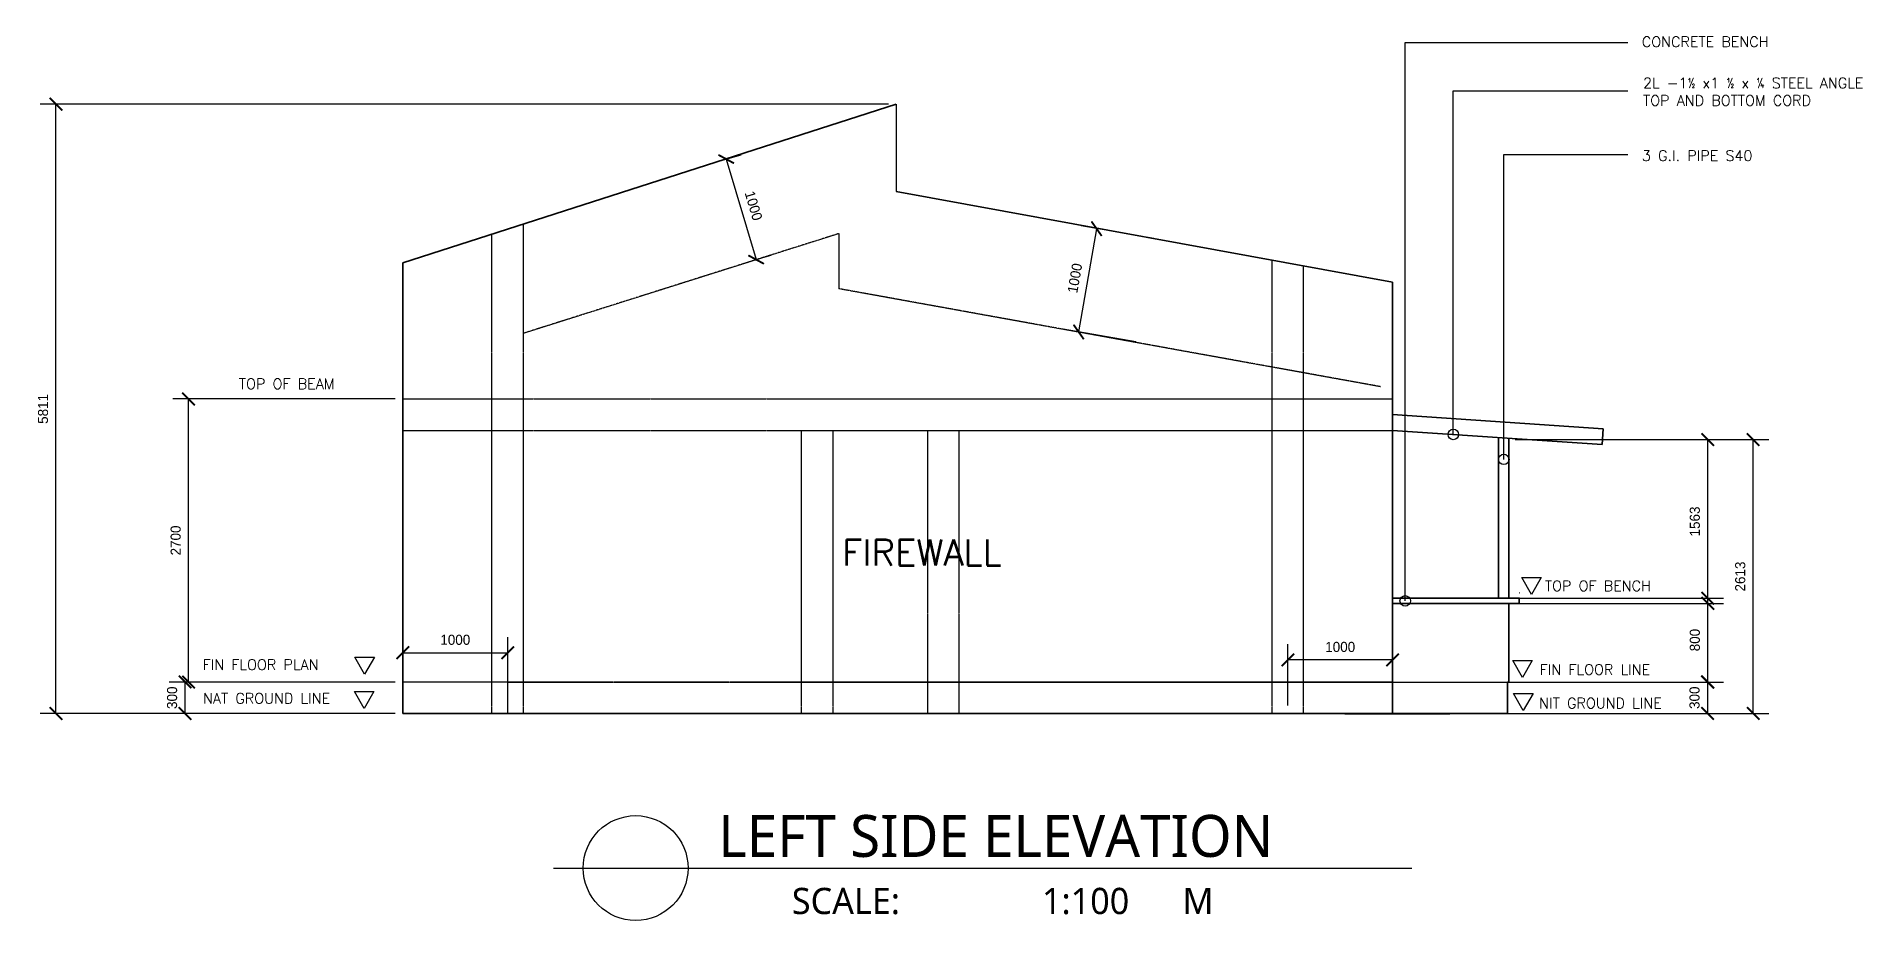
# Model space of a CAD drawing. Header units: millimetres. Extents: x 18078 to 182092, y 10648 to 75430.
# Drawn here: x 99761 to 117179, y 12411 to 20843 of the extents above; entities that cross this region are included whole.
import ezdxf

# ---------------------------------------------------------------- set-up
doc = ezdxf.new("R2010")
doc.units = ezdxf.units.MM
doc.linetypes.add('HIDDEN2', pattern=[4.7625, 3.175, -1.5875])
doc.layers.get('Defpoints').update_dxf_attribs({"color": 140})
doc.layers.add('G-Elev', color=111, linetype='Continuous', lineweight=50)
doc.styles.add('Annotative', font='romans.shx')
doc.dimstyles.new('DIM1', dxfattribs={"dimscale": 120, "dimtxt": 0.8, "dimasz": 1, "dimexe": 1.25, "dimexo": 0.625, "dimtad": 1, "dimdec": 0, "dimtxsty": 'Standard', "dimblk": 'ARCHTICK', "dimcen": 0.09, "dimadec": 0, "dimazin": 0, "dimtfac": 1, "dimtdec": 0, "dimtmove": 0, "dimatfit": 3, "dimfxl": 1, "dimarcsym": 0})

msp = doc.modelspace()

# ---------------------------------------------------------------- texts
at = {"color": 0, "width": 2978.735, "attachment_point": 1, "style": 'Annotative'}
for s, insert, char_height in [('CONCRETE BENCH', (115074.3, 20843), 100), ('2L -1½ x1 ½ x ¼ STEEL ANGLE\\PTOP AND BOTTOM CORD', (115085.4, 20449.7), 100), ('3 G.I. PIPE S40 ', (115074.3, 19756.1), 100), ('TOP OF BEAM', (101691.7, 17579.5), 100), ('FIREWALL', (107446.2, 16046.2), 250), ('TOP OF BENCH', (114149.5, 15652.6), 100), ('FIN FLOOR PLAN', (101345.7, 14900.7), 100), ('FIN FLOOR LINE', (114099.4, 14854.5), 100), ('NAT GROUND LINE', (101349.8, 14580.4), 100), ('NIT GROUND LINE', (114094.9, 14533.7), 100)]:
    msp.add_mtext(s, dxfattribs=dict(at, insert=insert, char_height=char_height))
at = {"attachment_point": 1, "style": 'Annotative'}
for s, insert, char_height, width in [('\\pxt1;{\\fSegoe UI Black|b0|i0|c0|p34;LEFT SIDE ELEVATION}', (106264, 13417.5, 300), 400, 6396.833), ('{\\fSegoe UI Emoji|b0|i0|c0|p34;SCALE:                1:100      M}', (106966.2, 12722.6, 300), 250, 4531.638)]:
    msp.add_mtext(s, dxfattribs=dict(at, insert=insert, char_height=char_height, width=width))

# ---------------------------------------------------------------- blocks, each defined once
blk = doc.blocks.new('_ArchTick')
at = {"color": 0, "linetype": 'ByBlock', "const_width": 0.15}
blk.add_lwpolyline([(-0.5, -0.5), (0.5, 0.5)], dxfattribs=at)
blk = doc.blocks.new('*D132')
at = {"color": 0, "lineweight": -2, "transparency": 16777216}
for p, q in [((103181, 14686), (101028, 14686)), ((101178, 14386), (101178, 14686)), ((103181, 14386), (101028, 14386))]:
    blk.add_line(p, q, dxfattribs=at)
at = {"layer": 'Defpoints', "color": 0, "transparency": 16777216}
for p in [(101178, 14686), (103256, 14686), (103256, 14386)]:
    blk.add_point(p, dxfattribs=at)
at = {"color": 0, "lineweight": -2, "transparency": 16777216, "xscale": 120, "yscale": 120, "zscale": 120}
for p, rotation in [((101178, 14686), 90), ((101178, 14386), 270)]:
    blk.add_blockref('_ArchTick', p, dxfattribs=dict(at, rotation=rotation))
at = {"color": 0, "transparency": 16777216, "insert": (101055, 14536), "char_height": 96, "attachment_point": 5, "rotation": 90}
blk.add_mtext('300', dxfattribs=at)
blk = doc.blocks.new('*D133')
at = {"color": 0, "lineweight": -2, "transparency": 16777216}
for p, q in [((103256, 14761), (103256, 15115)), ((104256, 14761), (104256, 15115)), ((103256, 14965), (104256, 14965))]:
    blk.add_line(p, q, dxfattribs=at)
at = {"layer": 'Defpoints', "color": 0, "transparency": 16777216}
for p in [(104256, 14965), (103256, 14686), (104256, 14686)]:
    blk.add_point(p, dxfattribs=at)
at = {"color": 0, "lineweight": -2, "transparency": 16777216, "xscale": 120, "yscale": 120, "zscale": 120, "rotation": 180}
blk.add_blockref('_ArchTick', (103256, 14965), dxfattribs=at)
at = {"color": 0, "lineweight": -2, "transparency": 16777216, "xscale": 120, "yscale": 120, "zscale": 120}
blk.add_blockref('_ArchTick', (104256, 14965), dxfattribs=at)
at = {"color": 0, "transparency": 16777216, "insert": (103756, 15088), "char_height": 96, "attachment_point": 5}
blk.add_mtext('1000', dxfattribs=at)
blk = doc.blocks.new('*D134')
at = {"color": 0, "lineweight": -2, "transparency": 16777216}
for p, q in [((111697, 14461), (111697, 15047)), ((112697, 14761), (112697, 15047)), ((112697, 14897), (111697, 14897))]:
    blk.add_line(p, q, dxfattribs=at)
at = {"layer": 'Defpoints', "color": 0, "transparency": 16777216}
for p in [(111697, 14897), (112697, 14686), (111697, 14386)]:
    blk.add_point(p, dxfattribs=at)
at = {"color": 0, "lineweight": -2, "transparency": 16777216, "xscale": 120, "yscale": 120, "zscale": 120, "rotation": 180}
blk.add_blockref('_ArchTick', (111697, 14897), dxfattribs=at)
at = {"color": 0, "lineweight": -2, "transparency": 16777216, "xscale": 120, "yscale": 120, "zscale": 120}
blk.add_blockref('_ArchTick', (112697, 14897), dxfattribs=at)
at = {"color": 0, "transparency": 16777216, "insert": (112197, 15020), "char_height": 96, "attachment_point": 5}
blk.add_mtext('1000', dxfattribs=at)
blk = doc.blocks.new('*D135')
at = {"color": 0, "lineweight": -2, "transparency": 16777216}
for p, q in [((103181, 17386), (101062, 17386)), ((101212, 14686), (101212, 17386)), ((103181, 14686), (101062, 14686))]:
    blk.add_line(p, q, dxfattribs=at)
at = {"layer": 'Defpoints', "color": 0, "transparency": 16777216}
for p in [(101212, 17386), (103256, 17386), (103256, 14686)]:
    blk.add_point(p, dxfattribs=at)
at = {"color": 0, "lineweight": -2, "transparency": 16777216, "xscale": 120, "yscale": 120, "zscale": 120}
for p, rotation in [((101212, 17386), 90), ((101212, 14686), 270)]:
    blk.add_blockref('_ArchTick', p, dxfattribs=dict(at, rotation=rotation))
at = {"color": 0, "transparency": 16777216, "insert": (101089, 16036), "char_height": 96, "attachment_point": 5, "rotation": 90}
blk.add_mtext('2700', dxfattribs=at)
blk = doc.blocks.new('*D127')
at = {"color": 0, "lineweight": -2, "transparency": 16777216}
for p, q in [((109873, 19010), (109702, 18025)), ((110418, 18915), (109725, 19036)), ((110247, 17930), (109554, 18050))]:
    blk.add_line(p, q, dxfattribs=at)
at = {"layer": 'Defpoints', "color": 0, "transparency": 16777216}
for p in [(110492, 18902), (109702, 18025), (110321, 17917)]:
    blk.add_point(p, dxfattribs=at)
at = {"color": 0, "lineweight": -2, "transparency": 16777216, "xscale": 120, "yscale": 120, "zscale": 120}
for p, rotation in [((109873, 19010), 80.13264831203112), ((109702, 18025), 260.1326483120311)]:
    blk.add_blockref('_ArchTick', p, dxfattribs=dict(at, rotation=rotation))
at = {"color": 0, "transparency": 16777216, "insert": (109666, 18538), "char_height": 96, "attachment_point": 5, "rotation": 80.1326}
blk.add_mtext('1000', dxfattribs=at)
blk = doc.blocks.new('*D128')
at = {"color": 0, "lineweight": -2, "transparency": 16777216}
for p, q in [((112602, 14686), (115850, 14686)), ((115700, 14686), (115700, 14386)), ((112602, 14386), (115850, 14386))]:
    blk.add_line(p, q, dxfattribs=at)
at = {"layer": 'Defpoints', "color": 0, "transparency": 16777216}
for p in [(112527, 14686), (112527, 14386), (115700, 14386)]:
    blk.add_point(p, dxfattribs=at)
at = {"color": 0, "lineweight": -2, "transparency": 16777216, "xscale": 120, "yscale": 120, "zscale": 120}
for p, rotation in [((115700, 14686), 90), ((115700, 14386), 270)]:
    blk.add_blockref('_ArchTick', p, dxfattribs=dict(at, rotation=rotation))
at = {"color": 0, "transparency": 16777216, "insert": (115577, 14536), "char_height": 96, "attachment_point": 5, "rotation": 90}
blk.add_mtext('300', dxfattribs=at)
blk = doc.blocks.new('*D129')
at = {"color": 0, "lineweight": -2, "transparency": 16777216}
for p, q in [((113881, 15486), (115853, 15486)), ((115703, 14686), (115703, 15486)), ((113881, 14686), (115853, 14686))]:
    blk.add_line(p, q, dxfattribs=at)
at = {"layer": 'Defpoints', "color": 0, "transparency": 16777216}
for p in [(113806, 15486), (115703, 15486), (113806, 14686)]:
    blk.add_point(p, dxfattribs=at)
at = {"color": 0, "lineweight": -2, "transparency": 16777216, "xscale": 120, "yscale": 120, "zscale": 120}
for p, rotation in [((115703, 15486), 90), ((115703, 14686), 270)]:
    blk.add_blockref('_ArchTick', p, dxfattribs=dict(at, rotation=rotation))
at = {"color": 0, "transparency": 16777216, "insert": (115580, 15086), "char_height": 96, "attachment_point": 5, "rotation": 90}
blk.add_mtext('800', dxfattribs=at)
blk = doc.blocks.new('*D130')
at = {"color": 0, "lineweight": -2, "transparency": 16777216}
for p, q in [((114774, 16999), (115853, 16999)), ((115703, 15436), (115703, 16999)), ((113881, 15436), (115853, 15436))]:
    blk.add_line(p, q, dxfattribs=at)
at = {"layer": 'Defpoints', "color": 0, "transparency": 16777216}
for p in [(114699, 16999), (115703, 16999), (113806, 15436)]:
    blk.add_point(p, dxfattribs=at)
at = {"color": 0, "lineweight": -2, "transparency": 16777216, "xscale": 120, "yscale": 120, "zscale": 120}
for p, rotation in [((115703, 16999), 90), ((115703, 15436), 270)]:
    blk.add_blockref('_ArchTick', p, dxfattribs=dict(at, rotation=rotation))
at = {"color": 0, "transparency": 16777216, "insert": (115580, 16217), "char_height": 96, "attachment_point": 5, "rotation": 90}
blk.add_mtext('1563', dxfattribs=at)
blk = doc.blocks.new('*D131')
at = {"color": 0, "lineweight": -2, "transparency": 16777216}
for p, q in [((113867, 16999), (116286, 16999)), ((116136, 14386), (116136, 16999)), ((113867, 14386), (116286, 14386))]:
    blk.add_line(p, q, dxfattribs=at)
at = {"layer": 'Defpoints', "color": 0, "transparency": 16777216}
for p in [(113792, 16999), (116136, 16999), (113792, 14386)]:
    blk.add_point(p, dxfattribs=at)
at = {"color": 0, "lineweight": -2, "transparency": 16777216, "xscale": 120, "yscale": 120, "zscale": 120}
for p, rotation in [((116136, 16999), 90), ((116136, 14386), 270)]:
    blk.add_blockref('_ArchTick', p, dxfattribs=dict(at, rotation=rotation))
at = {"color": 0, "transparency": 16777216, "insert": (116013, 15692), "char_height": 96, "attachment_point": 5, "rotation": 90}
blk.add_mtext('2613', dxfattribs=at)
blk = doc.blocks.new('*D158')
at = {"color": 0, "lineweight": -2, "transparency": 16777216}
for p, q in [((107887, 20197), (99797, 20197)), ((99947, 14386), (99947, 20197)), ((103181, 14386), (99797, 14386))]:
    blk.add_line(p, q, dxfattribs=at)
at = {"layer": 'Defpoints', "color": 0, "transparency": 16777216}
for p in [(99947, 20197), (107962, 20197), (103256, 14386)]:
    blk.add_point(p, dxfattribs=at)
at = {"color": 0, "lineweight": -2, "transparency": 16777216, "xscale": 120, "yscale": 120, "zscale": 120}
for p, rotation in [((99947, 20197), 90), ((99947, 14386), 270)]:
    blk.add_blockref('_ArchTick', p, dxfattribs=dict(at, rotation=rotation))
at = {"color": 0, "transparency": 16777216, "insert": (99824, 17291), "char_height": 96, "attachment_point": 5, "rotation": 90}
blk.add_mtext('5811', dxfattribs=at)
blk = doc.blocks.new('*D159')
at = {"color": 0, "lineweight": -2, "transparency": 16777216}
for p, q in [((106305, 19663), (106484, 19716)), ((106340, 19674), (106626, 18715)), ((106590, 18705), (106769, 18758))]:
    blk.add_line(p, q, dxfattribs=at)
at = {"layer": 'Defpoints', "color": 0, "transparency": 16777216}
for p in [(106233, 19642), (106518, 18683), (106626, 18715)]:
    blk.add_point(p, dxfattribs=at)
at = {"color": 0, "lineweight": -2, "transparency": 16777216, "xscale": 120, "yscale": 120, "zscale": 120}
for p, rotation in [((106340, 19674), 106.5627356551758), ((106626, 18715), 286.5627356551758)]:
    blk.add_blockref('_ArchTick', p, dxfattribs=dict(at, rotation=rotation))
at = {"color": 0, "transparency": 16777216, "insert": (106601, 19229), "char_height": 96, "attachment_point": 5, "rotation": 286.5627}
blk.add_mtext('1000', dxfattribs=at)

# ---------------------------------------------------------------- dimensions: what is measured, and where the dimension line sits
dim = msp.add_linear_dim(base=(99947.5, 20196.7), p1=(103256, 14385.7), p2=(107962, 20196.7), angle=90, dimstyle='DIM1')
dim.commit()
dim.dimension.update_dxf_attribs({"geometry": '*D158', "text_midpoint": (99824.5, 17291.2)})
dim = msp.add_aligned_dim(p1=(106233.2, 19641.7), p2=(106518.2, 18683.2), distance=111.9, dimstyle='DIM1')
dim.commit()
dim.dimension.update_dxf_attribs({"geometry": '*D159', "text_midpoint": (106600.9, 19229.4)})
at = {"color": 0}
dim = msp.add_aligned_dim(p1=(110492.1, 18902.2), p2=(110320.7, 17917), distance=-628.5, dimstyle='DIM1', dxfattribs=at)
dim.commit()
dim.dimension.update_dxf_attribs({"geometry": '*D127', "text_midpoint": (109666, 18538.3)})
for base, p1, p2, picture, middle in [((101212, 17385.7), (103255.8, 14685.7), (103255.8, 17385.7), '*D135', (101089, 16035.7)), ((116135.6, 16998.7), (113792, 14385.7), (113792, 16998.7), '*D131', (116012.6, 15692.2)), ((115703.1, 16998.7), (113805.8, 15435.7), (114699.2, 16998.7), '*D130', (115580.1, 16217.2)), ((115703.1, 15485.7), (113805.8, 14685.7), (113805.8, 15485.7), '*D129', (115580.1, 15085.7))]:
    dim = msp.add_linear_dim(base=base, p1=p1, p2=p2, angle=90, dimstyle='DIM1', dxfattribs=at)
    dim.commit()
    dim.dimension.update_dxf_attribs({"geometry": picture, "text_midpoint": middle})
for base, p1, p2, picture, middle in [((104255.8, 14965.3), (103255.8, 14685.7), (104255.8, 14685.7), '*D133', (103755.8, 15088.3)), ((111697, 14896.8), (112697, 14685.7), (111697, 14385.7), '*D134', (112197, 15019.8))]:
    dim = msp.add_linear_dim(base=base, p1=p1, p2=p2, dimstyle='DIM1', dxfattribs=at)
    dim.commit()
    dim.dimension.update_dxf_attribs({"geometry": picture, "text_midpoint": middle})
for base, p1, p2, picture, middle in [((101177.7, 14685.7), (103256, 14385.7), (103255.8, 14685.7), '*D132', (101177.7, 14535.7)), ((115699.6, 14385.7), (112526.9, 14685.7), (112526.9, 14385.7), '*D128', (115699.6, 14535.7))]:
    dim = msp.add_linear_dim(base=base, p1=p1, p2=p2, angle=90, dimstyle='DIM1', dxfattribs=at)
    dim.commit()
    dim.dimension.update_dxf_attribs({"geometry": picture, "text_midpoint": middle, "dimtype": 160})

# ---------------------------------------------------------------- linework, layer by layer
at = {"color": 0}
for p, q in [((112817.2, 15461.5), (112817.2, 20785.5)), ((112817.2, 20785.5), (114940.9, 20785.5)), ((113275.9, 17047.1), (113275.9, 20325.6)), ((113275.9, 20325.6), (114940.9, 20325.6)), ((107962, 20196.7), (107962, 19364)), ((113757.6, 16809.5), (113757.6, 19717.6)), ((113757.6, 19717.6), (114940.9, 19717.6)), ((113929.4, 15683.7), (114114.5, 15683.7)), ((114021, 15521.8), (113929.4, 15683.7)), ((114114.5, 15683.7), (114021, 15521.8)), ((104255.8, 14385.7), (104255.8, 15115.3)), ((102798.6, 14923.6), (102983.8, 14923.6)), ((102890.3, 14761.6), (102798.6, 14923.6)), ((102983.8, 14923.6), (102890.3, 14761.6)), ((113843.2, 14892.4), (114028.4, 14892.4)), ((113934.9, 14730.5), (113843.2, 14892.4)), ((114028.4, 14892.4), (113934.9, 14730.5)), ((104258.6, 14685.7), (103256, 14685.7)), ((102795, 14595.5), (102980.2, 14595.5)), ((102886.7, 14433.5), (102795, 14595.5)), ((102980.2, 14595.5), (102886.7, 14433.5)), ((113851.1, 14576.8), (114036.2, 14576.8)), ((113942.7, 14414.8), (113851.1, 14576.8)), ((114036.2, 14576.8), (113942.7, 14414.8)), ((111847, 14385.7), (111547, 14385.7)), ((111697, 14385.7), (111847, 14385.7))]:
    msp.add_line(p, q, dxfattribs=at)
at = {"color": 0, "linetype": 'HIDDEN2'}
for p, q in [((104405.8, 14385.7), (104405.8, 19054.8)), ((104105.8, 14385.7), (104105.8, 18958.5)), ((107415.4, 18963.2), (104405.8, 18011.9)), ((107415.4, 18963.2), (107415.4, 18437.1)), ((111547, 14385.7), (111547, 18709.6)), ((111847, 14385.7), (111847, 18654.8)), ((112582.3, 17502.5), (107415.4, 18437.1)), ((103255.8, 17385.7), (112697, 17385.7)), ((103255.8, 17085.7), (112697, 17085.7)), ((107059.3, 14385.7), (107059.3, 17085.7)), ((107359.3, 14385.7), (107359.3, 17085.7)), ((108259.3, 17085.7), (108259.3, 14385.7)), ((108559.3, 17085.7), (108559.3, 14385.7))]:
    msp.add_line(p, q, dxfattribs=at)
msp.add_line((104692.4, 12911.3), (112879.9, 12911.3))
at = {"color": 0}
for centre in [(113275.9, 17047.1), (113757.6, 16809.5), (112817.2, 15460.1)]:
    msp.add_circle(centre, 50, dxfattribs=at)
msp.add_circle((105476.3, 12911.3), 500)
at = {"layer": 'G-Elev', "color": 0, "linetype": 'Continuous', "lineweight": 35}
for p, q in [((103255.8, 18685.7), (107962, 20196.7)), ((107962, 19364), (112697, 18499.7)), ((103255.8, 14685.7), (103255.8, 18685.7)), ((112697, 14383.9), (112697, 18499.7)), ((112697, 17236.1), (114706.1, 17101.9)), ((112697, 17085.7), (114696.1, 16952.3)), ((114696.1, 16952.3), (114706.1, 17101.9)), ((113705.8, 15485.7), (113705.8, 17018.4)), ((113805.8, 15485.7), (113805.8, 17011.7)), ((113905.2, 15535.7), (113905.8, 15535.7)), ((113905.2, 15535.7), (113905.2, 15535.7)), ((113905.8, 15535.7), (113905.9, 15535.7)), ((112697, 15485.7), (113905.2, 15485.7)), ((112697, 15435.7), (113905.2, 15435.7)), ((113790.8, 15485.7), (113790.8, 15485.7)), ((113805.8, 15485.7), (113805.8, 15485.7)), ((113805.8, 14685.7), (113805.8, 15435.7)), ((113905.2, 15435.7), (113905.2, 15485.7)), ((113905.2, 15485.7), (113905.8, 15485.7)), ((113905.2, 15485.7), (113905.2, 15485.7)), ((113905.8, 15485.7), (113905.9, 15485.7)), ((103256, 14385.7), (103256, 14685.7)), ((113792, 14385.7), (113792, 14685.7)), ((113792, 14685.7), (113805.8, 14685.7)), ((113792, 14685.7), (113799.2, 14685.7)), ((113799.2, 14685.7), (113805.8, 14685.7)), ((103256, 14385.7), (113792, 14385.7)), ((112242, 14383.9), (112242, 14385.7)), ((112242, 14383.9), (113242, 14383.9)), ((113242, 14383.9), (113242, 14385.7))]:
    msp.add_line(p, q, dxfattribs=at)
at = {"layer": 'G-Elev', "color": 0, "linetype": 'HIDDEN2', "lineweight": 35}
msp.add_line((104258.6, 14685.7), (112697, 14685.7), dxfattribs=at)

msp.set_redraw_order([(e.dxf.handle, doc.entitydb.next_handle()) for e in msp.query("TEXT MTEXT ATTDEF DIMENSION ARC_DIMENSION")])  # texts and dimensions are drawn at this point

doc.saveas('drawing.dxf')
